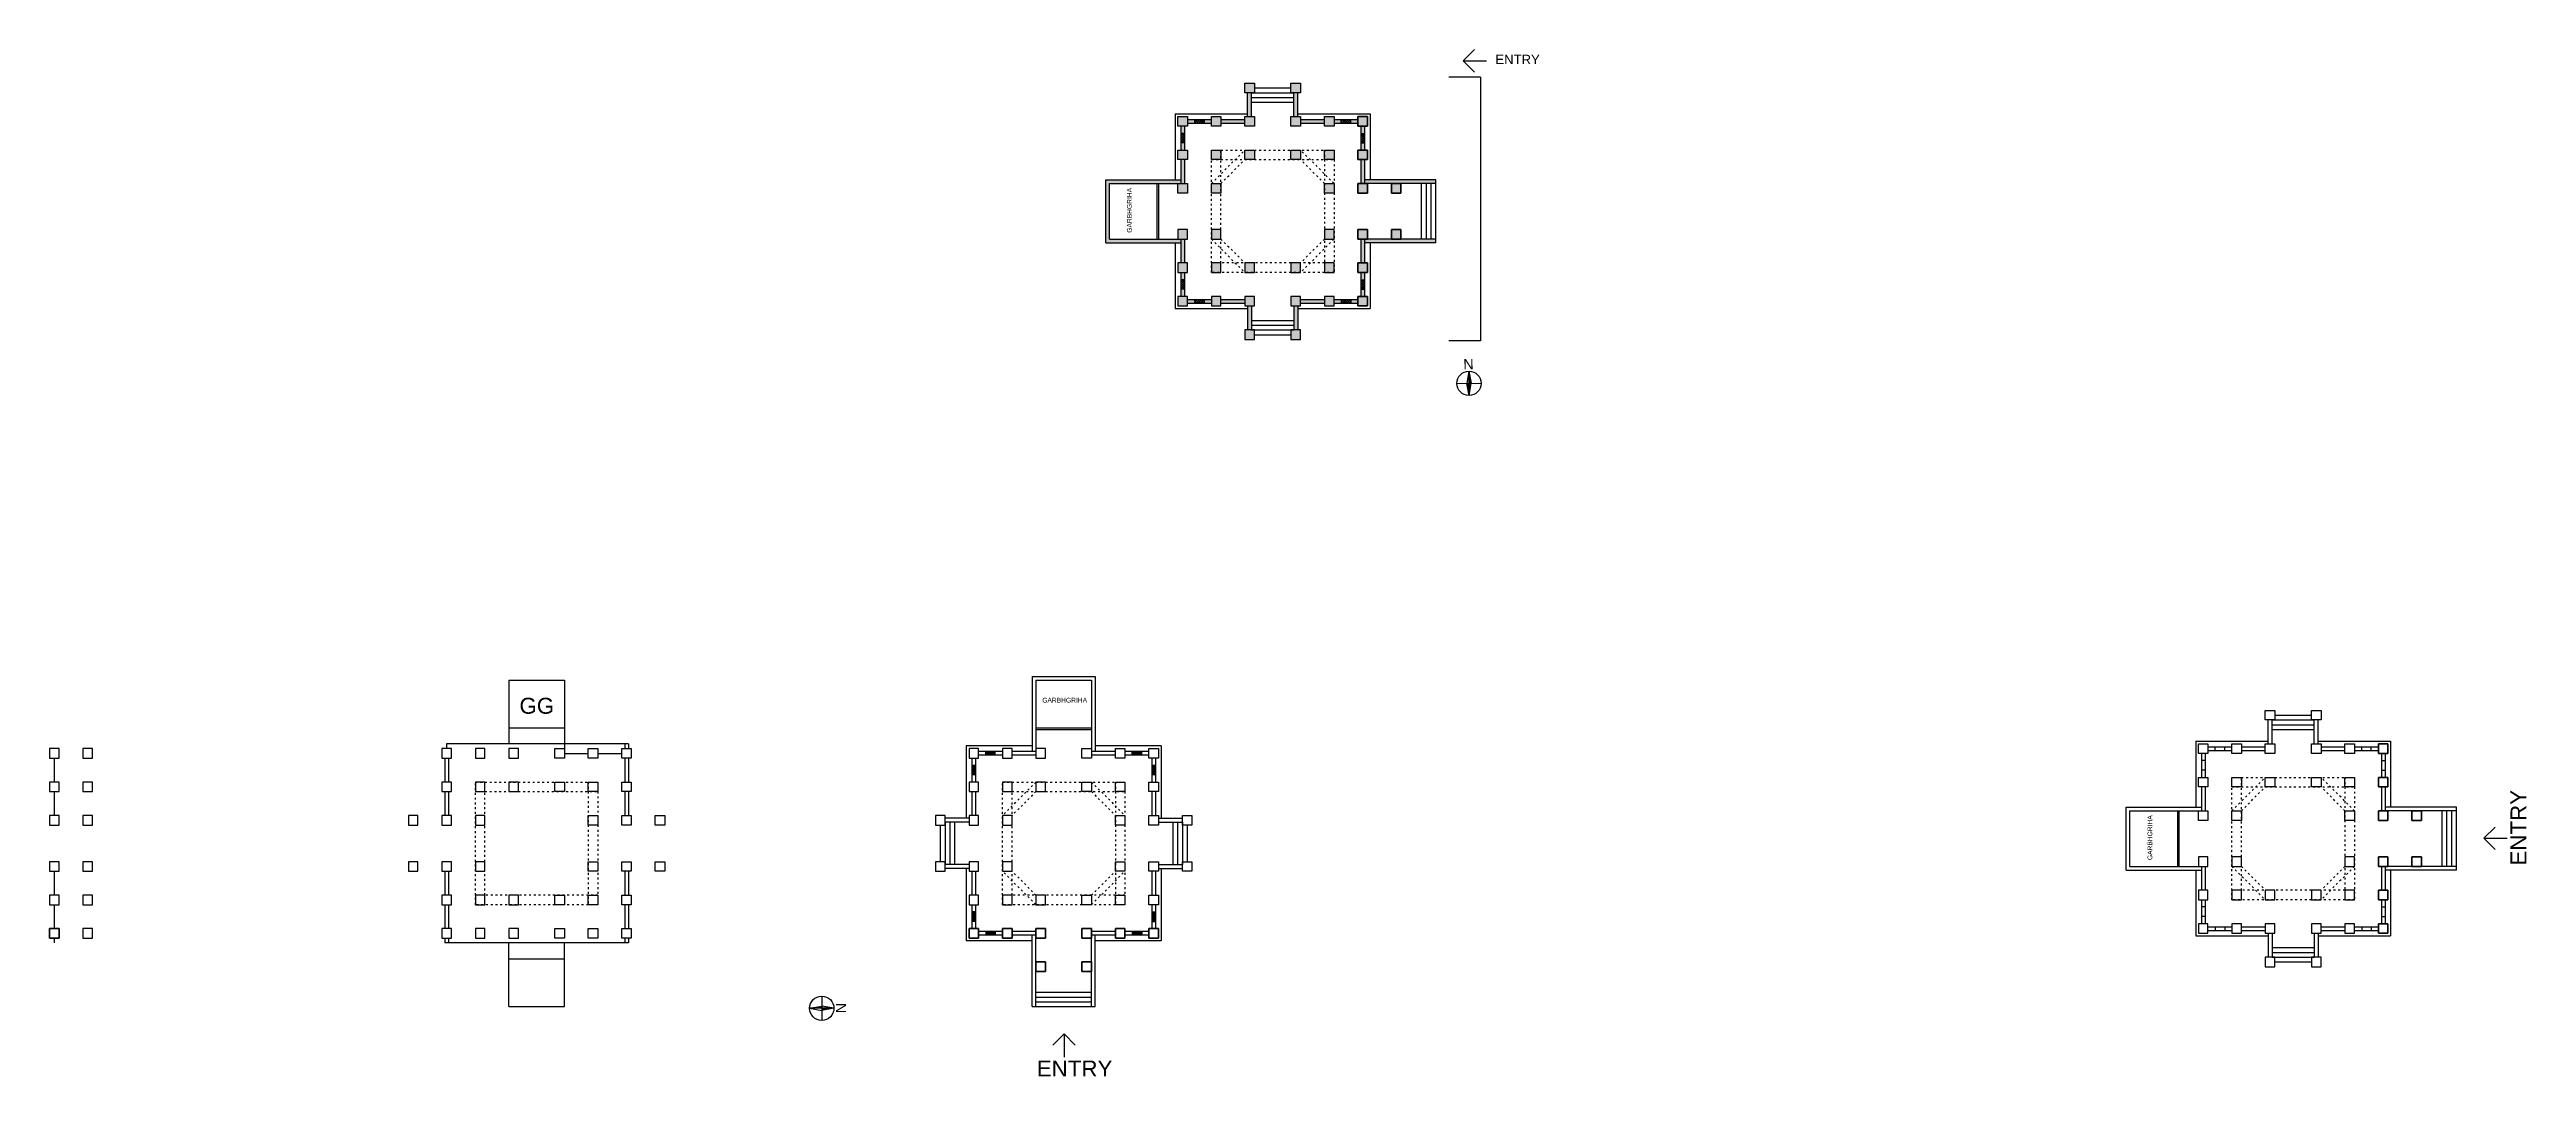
# Model space of a CAD drawing. Header units: millimetres. Extents: x 318 to 1307101, y -5787 to 348115.
# Drawn here: x 318 to 155785, y -5787 to 58711 of the extents above; entities that cross this region are included whole.
import ezdxf
from ezdxf.enums import TextEntityAlignment as Align

# ---------------------------------------------------------------- set-up
doc = ezdxf.new("R2010")
doc.units = ezdxf.units.MM
doc.header["$LTSCALE"] = 10
doc.header["$MEASUREMENT"] = 0
doc.linetypes.add('ACAD_ISO03W100', pattern=[30, 12, -18])
for name, color, linetype in [('bea', 7, 'Continuous'), ('inner gumbaj', 7, 'Continuous'), ('squar', 7, 'Continuous')]:
    doc.layers.add(name, color=color, linetype=linetype)
doc.styles.get("Standard").update_dxf_attribs({"font": 'arial.ttf'})

msp = doc.modelspace()

# ---------------------------------------------------------------- texts
at = {"ltscale": 10, "attachment_point": 1}
for width, gutter_width, insert, char_height in [(1349.95, 0.586, (91070, 58380), 588.2), (2301.97, 1, (62282, -4784), 1003)]:
    msp.add_mtext_dynamic_manual_height_columns('ENTRY', width=width, gutter_width=gutter_width, heights=[0], dxfattribs=dict(at, insert=insert, char_height=char_height))
at = {"char_height": 300, "attachment_point": 1, "rotation": 90}
for insert in [(67948, 47201), (132001, 7804)]:
    msp.add_mtext_dynamic_manual_height_columns('GARBHGRIHA', width=2511.84, gutter_width=1, heights=[0], dxfattribs=dict(at, insert=insert))
at = {"attachment_point": 1}
for s, insert, char_height in [('GG', (29812, 17997), 1003), ('GARBHGRIHA', (62626, 17997), 300)]:
    msp.add_mtext_dynamic_manual_height_columns(s, width=2511.84, gutter_width=1, heights=[0], dxfattribs=dict(at, insert=insert, char_height=char_height))
at = {"ltscale": 10, "insert": (154782, 7461), "char_height": 1003, "attachment_point": 1, "rotation": 90}
msp.add_mtext_dynamic_manual_height_columns('ENTRY', width=2301.97, gutter_width=1, heights=[0], dxfattribs=at)

# ---------------------------------------------------------------- blocks, each defined once
blk = doc.blocks.new('A$C11DA3242')
at = {"lineweight": -3}
h = blk.add_hatch(color=256, dxfattribs=at)
h.paths.add_polyline_path([(7641, 15283), (7641, 7641), (8981, 7641)])
h.paths.add_polyline_path([(7641, 0), (7641, 7641), (6301, 7641)])
for p, q in [((0, 7641), (15283, 7641)), ((7641, 15283), (6301, 7641)), ((7641, 0), (6301, 7641)), ((7641, 15283), (7641, 0)), ((7641, 15283), (8981, 7641)), ((7641, 0), (8981, 7641))]:
    blk.add_line(p, q, dxfattribs=at)
blk.add_circle((7641, 7641), 7641, dxfattribs=at)
blk.add_text('N', height=6397, dxfattribs=at).set_placement((4329, 16514), (10783, 16514), align=Align.ALIGNED)

# ---------------------------------------------------------------- hatches: boundary and pattern name
at = {"ltscale": 10}
h = msp.add_hatch(dxfattribs=at)
h.set_pattern_fill('AR-SAND', color=256, scale=20, angle=90)
h.set_pattern_definition([(127.5, (132048.94, -15424.23), (-38.536475, -1.259867), [0, -30.4, 0, -34, 0, -32.5]), (97.5, (132048.94, -15424.23), (-56.44292, 35.395534), [0, -16.4, 0, -27.4, 0, -10.5]), (57.5, (132048.94, -15448.83), (-0.113181, 62.282837), [0, -10, 0, -36, 0, -47]), (47.5, (132048.94, -15448.83), (-17.55351, 60.122532), [0, -5, 0, -23.6, 0, -27])])
h.paths.add_polyline_path([(71325, 51796), (71325, 50296), (71555, 50296), (71555, 51796)])
h.paths.add_polyline_path([(71325, 52846), (71325, 52396), (71555, 52396), (71555, 52846)])
h.paths.add_polyline_path([(71325, 53896), (71325, 53446), (71555, 53446), (71555, 53896)])
h.paths.add_polyline_path([(71740, 54311), (71740, 54081), (72190, 54081), (72190, 54311)])
h.paths.add_polyline_path([(72790, 54311), (72790, 54081), (73240, 54081), (73240, 54311)])
h.paths.add_polyline_path([(73840, 54311), (73840, 54081), (75340, 54081), (75340, 54311)])
h.paths.add_polyline_path([(75513, 55999), (75513, 54496), (75768, 54496), (75768, 55999)])
h.paths.add_polyline_path([(78413, 55999), (78413, 54496), (78668, 54496), (78668, 55999)])
h.paths.add_polyline_path([(78840, 54311), (78840, 54081), (80340, 54081), (80340, 54311)])
h.paths.add_polyline_path([(80940, 54311), (80940, 54081), (81390, 54081), (81390, 54311)])
h.paths.add_polyline_path([(81990, 54311), (81990, 54081), (82440, 54081), (82440, 54311)])
h.paths.add_polyline_path([(82625, 53896), (82625, 53446), (82855, 53446), (82855, 53896)])
h.paths.add_polyline_path([(82625, 52846), (82625, 52396), (82855, 52396), (82855, 52846)])
h.paths.add_polyline_path([(82625, 51796), (82625, 50296), (82855, 50296), (82855, 51796)])
h.paths.add_polyline_path([(82855, 50531), (82855, 50301), (87340, 50301), (87340, 50531)])
h.paths.add_polyline_path([(82855, 46801), (82855, 46571), (87340, 46571), (87340, 46801)])
h.paths.add_polyline_path([(82625, 46806), (82625, 45306), (82855, 45306), (82855, 46806)])
h.paths.add_polyline_path([(82625, 44706), (82625, 44256), (82855, 44256), (82855, 44706)])
h.paths.add_polyline_path([(82625, 43656), (82625, 43206), (82855, 43206), (82855, 43656)])
h.paths.add_polyline_path([(81990, 43017), (81990, 42787), (82440, 42787), (82440, 43017)])
h.paths.add_polyline_path([(80940, 43017), (80940, 42787), (81390, 42787), (81390, 43017)])
h.paths.add_polyline_path([(78840, 43017), (78840, 42787), (80340, 42787), (80340, 43017)])
h.paths.add_polyline_path([(78413, 42606), (78413, 41102), (78668, 41102), (78668, 42606)])
h.paths.add_polyline_path([(75513, 42606), (75513, 41102), (75768, 41102), (75768, 42606)])
h.paths.add_polyline_path([(73840, 43017), (73840, 42787), (75340, 42787), (75340, 43017)])
h.paths.add_polyline_path([(71740, 43017), (71740, 42787), (72190, 42787), (72190, 43017)])
h.paths.add_polyline_path([(72790, 43017), (72790, 42787), (73240, 42787), (73240, 43017)])
h.paths.add_polyline_path([(71325, 43656), (71325, 43206), (71555, 43206), (71555, 43656)])
h.paths.add_polyline_path([(71325, 44706), (71325, 44256), (71555, 44256), (71555, 44706)])
h.paths.add_polyline_path([(71325, 46806), (71325, 45306), (71555, 45306), (71555, 46806)])
h.paths.add_polyline_path([(66840, 46801), (66840, 50301), (71325, 50301), (71325, 50531), (66610, 50531), (66610, 46571), (71325, 46571), (71325, 46801)])
h = msp.add_hatch(color=256, dxfattribs=at)
h.dxf.hatch_style = 1
h.paths.add_polyline_path([(75940, 56599), (75340, 56599), (75340, 55999), (75940, 55999)])
h.paths.add_polyline_path([(78840, 56599), (78240, 56599), (78240, 55999), (78840, 55999)])
h.paths.add_polyline_path([(78840, 54496), (78240, 54496), (78240, 53896), (78840, 53896)])
h.paths.add_polyline_path([(75940, 54496), (75340, 54496), (75340, 53896), (75940, 53896)])
h.paths.add_polyline_path([(73840, 54496), (73240, 54496), (73240, 53896), (73840, 53896)])
h.paths.add_polyline_path([(71740, 54496), (71140, 54496), (71140, 53896), (71740, 53896)])
h.paths.add_polyline_path([(71740, 52396), (71140, 52396), (71140, 51796), (71740, 51796)])
h.paths.add_polyline_path([(71740, 50296), (71140, 50296), (71140, 49696), (71740, 49696)])
h.paths.add_polyline_path([(71740, 47406), (71140, 47406), (71140, 46806), (71740, 46806)])
h.paths.add_polyline_path([(71740, 45306), (71140, 45306), (71140, 44706), (71740, 44706)])
h.paths.add_polyline_path([(71740, 43206), (71140, 43206), (71140, 42606), (71740, 42606)])
h.paths.add_polyline_path([(73840, 43206), (73240, 43206), (73240, 42606), (73840, 42606)])
h.paths.add_polyline_path([(75940, 43206), (75340, 43206), (75340, 42606), (75940, 42606)])
h.paths.add_polyline_path([(75940, 41102), (75340, 41102), (75340, 40502), (75940, 40502)])
h.paths.add_polyline_path([(78840, 41102), (78240, 41102), (78240, 40502), (78840, 40502)])
h.paths.add_polyline_path([(78840, 43206), (78240, 43206), (78240, 42606), (78840, 42606)])
h.paths.add_polyline_path([(80940, 43206), (80340, 43206), (80340, 42606), (80940, 42606)])
h.paths.add_polyline_path([(83040, 43206), (82440, 43206), (82440, 42606), (83040, 42606)])
h.paths.add_polyline_path([(83040, 45306), (82440, 45306), (82440, 44706), (83040, 44706)])
h.paths.add_polyline_path([(83040, 47406), (82440, 47406), (82440, 46806), (83040, 46806)])
h.paths.add_polyline_path([(85140, 47406), (84540, 47406), (84540, 46806), (85140, 46806)])
h.paths.add_polyline_path([(85140, 50296), (84540, 50296), (84540, 49696), (85140, 49696)])
h.paths.add_polyline_path([(83040, 50296), (82440, 50296), (82440, 49696), (83040, 49696)])
h.paths.add_polyline_path([(83040, 52396), (82440, 52396), (82440, 51796), (83040, 51796)])
h.paths.add_polyline_path([(83040, 54496), (82440, 54496), (82440, 53896), (83040, 53896)])
h.paths.add_polyline_path([(80940, 54496), (80340, 54496), (80340, 53896), (80940, 53896)])
h.paths.add_polyline_path([(80940, 52396), (80340, 52396), (80340, 51796), (80940, 51796)])
h.paths.add_polyline_path([(78840, 52396), (78240, 52396), (78240, 51796), (78840, 51796)])
h.paths.add_polyline_path([(75940, 52396), (75340, 52396), (75340, 51796), (75940, 51796)])
h.paths.add_polyline_path([(73840, 52396), (73240, 52396), (73240, 51796), (73840, 51796)])
h.paths.add_polyline_path([(73840, 50296), (73240, 50296), (73240, 49696), (73840, 49696)])
h.paths.add_polyline_path([(73840, 47406), (73240, 47406), (73240, 46806), (73840, 46806)])
h.paths.add_polyline_path([(73840, 45306), (73240, 45306), (73240, 44706), (73840, 44706)])
h.paths.add_polyline_path([(75940, 45306), (75340, 45306), (75340, 44706), (75940, 44706)])
h.paths.add_polyline_path([(78840, 45306), (78240, 45306), (78240, 44706), (78840, 44706)])
h.paths.add_polyline_path([(80940, 47406), (80340, 47406), (80340, 46806), (80940, 46806)])
h.paths.add_polyline_path([(80940, 45306), (80340, 45306), (80340, 44706), (80940, 44706)])
h.paths.add_polyline_path([(80940, 50296), (80340, 50296), (80340, 49696), (80940, 49696)])
h = msp.add_hatch(dxfattribs=at)
h.set_pattern_fill('ANSI37', color=256, scale=800, angle=90)
h.set_pattern_definition([(135, (132048.94, -34904.71), (-70.71068, -70.71068), []), (225, (132048.94, -34904.71), (70.71068, -70.71068), [])])
h.paths.add_polyline_path([(71325, 43656), (71555, 43656), (71555, 44256), (71325, 44256)])
h.paths.add_polyline_path([(72790, 42787), (72790, 43017), (72190, 43017), (72190, 42787)])
h.paths.add_polyline_path([(81390, 43017), (81390, 42787), (81990, 42787), (81990, 43017)])
h.paths.add_polyline_path([(82855, 44256), (82625, 44256), (82625, 43656), (82855, 43656)])
h.paths.add_polyline_path([(82855, 53446), (82625, 53446), (82625, 52846), (82855, 52846)])
h.paths.add_polyline_path([(81390, 54311), (81390, 54081), (81990, 54081), (81990, 54311)])
h = msp.add_hatch(dxfattribs=at)
h.set_pattern_fill('ANSI37', color=256, scale=800, angle=90)
h.set_pattern_definition([(135, (132048.94, -30423.39), (-70.71068, -70.71068), []), (225, (132048.94, -30423.39), (70.71068, -70.71068), [])])
h.paths.add_polyline_path([(71555, 53446), (71325, 53446), (71325, 52846), (71555, 52846)])
h.paths.add_polyline_path([(72190, 54311), (72190, 54081), (72790, 54081), (72790, 54311)])
h = msp.add_hatch(dxfattribs=at)
h.set_pattern_fill('ANSI37', color=256, scale=500)
h.paths.add_polyline_path([(59080, 14619), (59080, 14389), (59680, 14389), (59680, 14619)])
h.paths.add_polyline_path([(58212, 13154), (58442, 13154), (58442, 13754), (58212, 13754)])
h.paths.add_polyline_path([(58442, 4554), (58212, 4554), (58212, 3954), (58442, 3954)])
h.paths.add_polyline_path([(59680, 3089), (59680, 3319), (59080, 3319), (59080, 3089)])
h.paths.add_polyline_path([(68870, 3089), (68870, 3319), (68270, 3319), (68270, 3089)])
h.paths.add_polyline_path([(69735, 4554), (69505, 4554), (69505, 3954), (69735, 3954)])
h = msp.add_hatch(dxfattribs=at)
h.set_pattern_fill('ANSI37', color=256, scale=500)
h.paths.add_polyline_path([(68870, 14619), (68270, 14619), (68270, 14389), (68870, 14389)])
h.paths.add_polyline_path([(69735, 13754), (69505, 13754), (69505, 13154), (69735, 13154)])

# ---------------------------------------------------------------- linework, layer by layer
for p, q in [((89053, 58004), (89760, 58711)), ((89053, 58004), (90519, 58004)), ((89053, 58004), (89760, 57297)), ((75768, 55999), (78413, 55999)), ((75940, 56299), (78240, 56299)), ((90137, 56979), (88137, 56979)), ((90137, 56979), (90137, 40412)), ((75768, 55699), (78413, 55699)), ((75768, 55399), (78413, 55399)), ((75768, 41702), (78413, 41702)), ((75768, 41402), (78413, 41402)), ((75768, 41102), (78413, 41102)), ((75940, 40802), (78240, 40802)), ((90137, 40412), (88137, 40412)), ((139821, 16602), (142467, 16602)), ((139821, 16302), (142467, 16302)), ((139821, 16002), (142467, 16002)), ((139994, 16902), (142294, 16902)), ((56227, 10004), (56227, 7704)), ((56527, 10177), (56527, 7531)), ((56827, 10177), (56827, 7531)), ((57127, 10177), (57127, 7531)), ((70823, 10177), (70823, 7531)), ((71123, 10177), (71123, 7531)), ((71423, 10177), (71423, 7531)), ((71723, 10004), (71723, 7704)), ((153107, 9174), (153814, 9881)), ((153107, 9174), (154572, 9174)), ((153107, 9174), (153814, 8467)), ((139821, 2306), (142467, 2306)), ((139821, 2006), (142467, 2006)), ((139821, 1706), (142467, 1706)), ((139994, 1406), (142294, 1406)), ((63995, -3109), (63288, -3816)), ((63995, -3109), (63995, -4574)), ((63995, -3109), (64703, -3816))]:
    msp.add_line(p, q, dxfattribs=at)
for p, q in [((70975, 54661), (73240, 54661)), ((70975, 54661), (75513, 54661)), ((70975, 54661), (70975, 52396)), ((70975, 54661), (70975, 50531)), ((73840, 54661), (75340, 54661)), ((78668, 54661), (83205, 54661)), ((83205, 54661), (83205, 50531)), ((71325, 53896), (71325, 52396)), ((71555, 53446), (71325, 53446)), ((71555, 53896), (71555, 52396)), ((71740, 54311), (73240, 54311)), ((71740, 54081), (73240, 54081)), ((72190, 54311), (72190, 54081)), ((72790, 54311), (72790, 54081)), ((73840, 54311), (75340, 54311)), ((73840, 54081), (75340, 54081)), ((78840, 54311), (80340, 54311)), ((78840, 54081), (80340, 54081)), ((80940, 54311), (82440, 54311)), ((80940, 54081), (82440, 54081)), ((81390, 54081), (81390, 54311)), ((81990, 54081), (81990, 54311)), ((82625, 53896), (82625, 52396)), ((82625, 53446), (82855, 53446)), ((82855, 53896), (82855, 52396)), ((71555, 52846), (71325, 52846)), ((71325, 51796), (71325, 50296)), ((71555, 51796), (71555, 50296)), ((82625, 52846), (82855, 52846)), ((82625, 51796), (82625, 50296)), ((82855, 51796), (82855, 50296)), ((66610, 46571), (66610, 50531)), ((66610, 50531), (71325, 50531)), ((66840, 46801), (66840, 50301)), ((66840, 50301), (71325, 50301)), ((69840, 46801), (69840, 50301)), ((69940, 46801), (69940, 50301)), ((87340, 50531), (82855, 50531)), ((87340, 50301), (82855, 50301)), ((86440, 46801), (86440, 50301)), ((86740, 46801), (86740, 50301)), ((87040, 46801), (87040, 50301)), ((87340, 46571), (87340, 50531)), ((66840, 46801), (71325, 46801)), ((71325, 46806), (71325, 45306)), ((71555, 46806), (71555, 45306)), ((82625, 46806), (82625, 45306)), ((82855, 46806), (82855, 45306)), ((87340, 46801), (82855, 46801)), ((66610, 46571), (71325, 46571)), ((70975, 46571), (70975, 45306)), ((70975, 46571), (70975, 42437)), ((87340, 46571), (82855, 46571)), ((83205, 46571), (83205, 42437)), ((71325, 44706), (71325, 43206)), ((71555, 44256), (71325, 44256)), ((71555, 43656), (71325, 43656)), ((71555, 44706), (71555, 43206)), ((82625, 44706), (82625, 43206)), ((82625, 44256), (82855, 44256)), ((82625, 43656), (82855, 43656)), ((82855, 44706), (82855, 43206)), ((83205, 44706), (83205, 42437)), ((70975, 42437), (75513, 42437)), ((71740, 43017), (73240, 43017)), ((71740, 42787), (73240, 42787)), ((72190, 43017), (72190, 42787)), ((72790, 43017), (72790, 42787)), ((73840, 43017), (75340, 43017)), ((73840, 42787), (75340, 42787)), ((73840, 42437), (75340, 42437)), ((78668, 42437), (83205, 42437)), ((78840, 43017), (80340, 43017)), ((78840, 42787), (80340, 42787)), ((78840, 42437), (80340, 42437)), ((80940, 43017), (82440, 43017)), ((80940, 42787), (82440, 42787)), ((80940, 42437), (83205, 42437)), ((81390, 43017), (81390, 42787)), ((81990, 43017), (81990, 42787)), ((29138, 19104), (32638, 19104)), ((29138, 19104), (29138, 15104)), ((32638, 19104), (32638, 15104)), ((61995, 19334), (61995, 14619)), ((61995, 19334), (65955, 19334)), ((62225, 19104), (65725, 19104)), ((62225, 19104), (62225, 14619)), ((65725, 19104), (65725, 14619)), ((65955, 19334), (65955, 14619)), ((29138, 16104), (32638, 16104)), ((62225, 16104), (65725, 16104)), ((62225, 16004), (65725, 16004)), ((618, 14204), (618, 12704)), ((25125, 14204), (25125, 12704)), ((36648, 15104), (25244, 15104)), ((25244, 15104), (25244, 14804)), ((25355, 14204), (25355, 12704)), ((32638, 15104), (32633, 14804)), ((32633, 14504), (34133, 14504)), ((34733, 14504), (36233, 14504)), ((36418, 15104), (36418, 14804)), ((36418, 14204), (36418, 12704)), ((36648, 15104), (36648, 14804)), ((36648, 14204), (36648, 12704)), ((57862, 14969), (57862, 10431)), ((61995, 14969), (57862, 14969)), ((58212, 14204), (58212, 12704)), ((58442, 14204), (58442, 12704)), ((60130, 14619), (58630, 14619)), ((60130, 14389), (58630, 14389)), ((59080, 14389), (59080, 14619)), ((59680, 14389), (59680, 14619)), ((61995, 14969), (60730, 14969)), ((62230, 14619), (60730, 14619)), ((62230, 14389), (60730, 14389)), ((67220, 14619), (65720, 14619)), ((67220, 14389), (65720, 14389)), ((70085, 14969), (65955, 14969)), ((70085, 14969), (67820, 14969)), ((69320, 14619), (67820, 14619)), ((69320, 14389), (67820, 14389)), ((68270, 14389), (68270, 14619)), ((68870, 14389), (68870, 14619)), ((69505, 14204), (69505, 12704)), ((69735, 14204), (69735, 12704)), ((70085, 14969), (70085, 12704)), ((70085, 14969), (70085, 10431)), ((135029, 15264), (137294, 15264)), ((135029, 15264), (139567, 15264)), ((135029, 15264), (135029, 12999)), ((135029, 15264), (135029, 11134)), ((135379, 14499), (135379, 12999)), ((135609, 14049), (135379, 14049)), ((135609, 14499), (135609, 12999)), ((135794, 14914), (137294, 14914)), ((135794, 14684), (137294, 14684)), ((136244, 14684), (136244, 14914)), ((136844, 14684), (136844, 14914)), ((137894, 15264), (139394, 15264)), ((137894, 14914), (139394, 14914)), ((137894, 14684), (139394, 14684)), ((142721, 15264), (147259, 15264)), ((142894, 14914), (144394, 14914)), ((142894, 14684), (144394, 14684)), ((144994, 14914), (146494, 14914)), ((144994, 14684), (146494, 14684)), ((145444, 14684), (145444, 14914)), ((146044, 14684), (146044, 14914)), ((146679, 14499), (146679, 12999)), ((146679, 14049), (146909, 14049)), ((146909, 14499), (146909, 12999)), ((147259, 15264), (147259, 11134)), ((58442, 13754), (58212, 13754)), ((58442, 13154), (58212, 13154)), ((69735, 13754), (69505, 13754)), ((69735, 13154), (69505, 13154)), ((135609, 13449), (135379, 13449)), ((146679, 13449), (146909, 13449)), ((618, 12104), (618, 10604)), ((25125, 12104), (25125, 10604)), ((25355, 12104), (25355, 10604)), ((36418, 12104), (36418, 10604)), ((36648, 12104), (36648, 10604)), ((57862, 12104), (57862, 10604)), ((58212, 12104), (58212, 10604)), ((58442, 12104), (58442, 10604)), ((69505, 12104), (69505, 10604)), ((69735, 12104), (69735, 10604)), ((70085, 12104), (70085, 10604)), ((130664, 7174), (130664, 11134)), ((130664, 11134), (135379, 11134)), ((130894, 7404), (130894, 10904)), ((130894, 10904), (135379, 10904)), ((133894, 7404), (133894, 10904)), ((133994, 7404), (133994, 10904)), ((135379, 12399), (135379, 10899)), ((135609, 12399), (135609, 10899)), ((146679, 12399), (146679, 10899)), ((146909, 12399), (146909, 10899)), ((151394, 11134), (146909, 11134)), ((151394, 10904), (146909, 10904)), ((150494, 7404), (150494, 10904)), ((150794, 7404), (150794, 10904)), ((151094, 7404), (151094, 10904)), ((151394, 7174), (151394, 11134)), ((618, 7104), (618, 5604)), ((25125, 7104), (25125, 5604)), ((25355, 7104), (25355, 5604)), ((36418, 7104), (36418, 5604)), ((36648, 7104), (36648, 5604)), ((57862, 7277), (57862, 2739)), ((57862, 7104), (57862, 5604)), ((58212, 7104), (58212, 5604)), ((58442, 7104), (58442, 5604)), ((69505, 7104), (69505, 5604)), ((69735, 7104), (69735, 5604)), ((70085, 7277), (70085, 2739)), ((130664, 7174), (135379, 7174)), ((130894, 7404), (135379, 7404)), ((135029, 7174), (135029, 5909)), ((135029, 7174), (135029, 3041)), ((135379, 7409), (135379, 5909)), ((135609, 7409), (135609, 5909)), ((146679, 7409), (146679, 5909)), ((146909, 7409), (146909, 5909)), ((151394, 7404), (146909, 7404)), ((151394, 7174), (146909, 7174)), ((147259, 7174), (147259, 3041)), ((618, 5004), (618, 3504)), ((25125, 5004), (25125, 3504)), ((25355, 5004), (25355, 3504)), ((36418, 5004), (36418, 3504)), ((36648, 5004), (36648, 3504)), ((57862, 5004), (57862, 2739)), ((58212, 5004), (58212, 3504)), ((58442, 5004), (58442, 3504)), ((69505, 5004), (69505, 3504)), ((69735, 5004), (69735, 3504)), ((135379, 5309), (135379, 3809)), ((135609, 4859), (135379, 4859)), ((135609, 5309), (135609, 3809)), ((146679, 5309), (146679, 3809)), ((146679, 4859), (146909, 4859)), ((146909, 5309), (146909, 3809)), ((147259, 5309), (147259, 3041)), ((58442, 4554), (58212, 4554)), ((58442, 3954), (58212, 3954)), ((60130, 3319), (58630, 3319)), ((59080, 3319), (59080, 3089)), ((59680, 3319), (59680, 3089)), ((62230, 3319), (60730, 3319)), ((67220, 3319), (65720, 3319)), ((69320, 3319), (67820, 3319)), ((68270, 3319), (68270, 3089)), ((68870, 3319), (68870, 3089)), ((69505, 4554), (69735, 4554)), ((69505, 3954), (69735, 3954)), ((135609, 4259), (135379, 4259)), ((135794, 3621), (137294, 3621)), ((135794, 3391), (137294, 3391)), ((136244, 3624), (136244, 3394)), ((136844, 3624), (136844, 3394)), ((137894, 3621), (139394, 3621)), ((137894, 3391), (139394, 3391)), ((142894, 3621), (144394, 3621)), ((142894, 3391), (144394, 3391)), ((144994, 3621), (146494, 3621)), ((144994, 3391), (146494, 3391)), ((145444, 3624), (145444, 3394)), ((146044, 3624), (146044, 3394)), ((146679, 4259), (146909, 4259)), ((618, 2904), (618, 2603)), ((25125, 2904), (25125, 2603)), ((36648, 2603), (25125, 2603)), ((25355, 2904), (25355, 2603)), ((29138, -1396), (29138, 2604)), ((29138, 1604), (32638, 1604)), ((32638, -1396), (32638, 2604)), ((36418, 2904), (36418, 2603)), ((36648, 2904), (36648, 2603)), ((60130, 2739), (57862, 2739)), ((61995, 2739), (57862, 2739)), ((60130, 3089), (58630, 3089)), ((62230, 3089), (60730, 3089)), ((61995, -1396), (61995, 3089)), ((62225, -1396), (62225, 3089)), ((67220, 3089), (65720, 3089)), ((65725, -1396), (65725, 3089)), ((65955, -1396), (65955, 3089)), ((70085, 2739), (65955, 2739)), ((69320, 3089), (67820, 3089)), ((135029, 3041), (139567, 3041)), ((137894, 3041), (139394, 3041)), ((142721, 3041), (147259, 3041)), ((142894, 3041), (144394, 3041)), ((144994, 3041), (147259, 3041)), ((29138, -1396), (32638, -1396)), ((61995, -1396), (65955, -1396)), ((62225, -496), (65725, -496)), ((62225, -796), (65725, -796)), ((62225, -1096), (65725, -1096))]:
    msp.add_line(p, q)
for points in [[(75340, 55999), (75340, 56599), (75940, 56599), (75940, 55999)], [(78240, 55999), (78240, 56599), (78840, 56599), (78840, 55999)], [(71140, 53896), (71140, 54496), (71740, 54496), (71740, 53896)], [(73240, 53896), (73240, 54496), (73840, 54496), (73840, 53896)], [(75340, 53896), (75340, 54496), (75940, 54496), (75940, 53896)], [(78240, 53896), (78240, 54496), (78840, 54496), (78840, 53896)], [(80340, 53896), (80340, 54496), (80940, 54496), (80940, 53896)], [(82440, 53896), (82440, 54496), (83040, 54496), (83040, 53896)], [(83040, 53896), (83040, 54496), (82440, 54496), (82440, 53896)], [(71140, 51796), (71140, 52396), (71740, 52396), (71740, 51796)], [(82440, 51796), (82440, 52396), (83040, 52396), (83040, 51796)], [(83040, 51796), (83040, 52396), (82440, 52396), (82440, 51796)], [(71140, 49696), (71140, 50296), (71740, 50296), (71740, 49696)], [(82440, 49696), (82440, 50296), (83040, 50296), (83040, 49696)], [(83040, 49696), (83040, 50296), (82440, 50296), (82440, 49696)], [(84540, 49696), (84540, 50296), (85140, 50296), (85140, 49696)], [(85140, 49696), (85140, 50296), (84540, 50296), (84540, 49696)], [(71140, 47406), (71140, 46806), (71740, 46806), (71740, 47406)], [(82440, 47406), (82440, 46806), (83040, 46806), (83040, 47406)], [(83040, 47406), (83040, 46806), (82440, 46806), (82440, 47406)], [(84540, 47406), (84540, 46806), (85140, 46806), (85140, 47406)], [(85140, 47406), (85140, 46806), (84540, 46806), (84540, 47406)], [(71140, 45306), (71140, 44706), (71740, 44706), (71740, 45306)], [(82440, 45306), (82440, 44706), (83040, 44706), (83040, 45306)], [(83040, 45306), (83040, 44706), (82440, 44706), (82440, 45306)], [(71140, 43206), (71140, 42606), (71740, 42606), (71740, 43206)], [(73240, 43206), (73240, 42606), (73840, 42606), (73840, 43206)], [(75340, 43206), (75340, 42606), (75940, 42606), (75940, 43206)], [(78240, 43206), (78240, 42606), (78840, 42606), (78840, 43206)], [(80340, 43206), (80340, 42606), (80940, 42606), (80940, 43206)], [(82440, 43206), (82440, 42606), (83040, 42606), (83040, 43206)], [(83040, 43206), (83040, 42606), (82440, 42606), (82440, 43206)], [(75340, 41102), (75340, 40502), (75940, 40502), (75940, 41102)], [(78240, 41102), (78240, 40502), (78840, 40502), (78840, 41102)], [(139394, 16602), (139394, 17202), (139994, 17202), (139994, 16602)], [(142294, 16602), (142294, 17202), (142894, 17202), (142894, 16602)], [(918, 14804), (318, 14804), (318, 14204), (918, 14204)], [(3018, 14804), (2418, 14804), (2418, 14204), (3018, 14204)], [(25544, 14804), (24944, 14804), (24944, 14204), (25544, 14204)], [(27644, 14804), (27044, 14804), (27044, 14204), (27644, 14204)], [(29744, 14804), (29144, 14804), (29144, 14204), (29744, 14204)], [(32033, 14804), (32633, 14804), (32633, 14204), (32033, 14204)], [(34133, 14804), (34733, 14804), (34733, 14204), (34133, 14204)], [(36233, 14804), (36833, 14804), (36833, 14204), (36233, 14204)], [(58630, 14804), (58030, 14804), (58030, 14204), (58630, 14204)], [(60730, 14804), (60130, 14804), (60130, 14204), (60730, 14204)], [(62830, 14804), (62230, 14804), (62230, 14204), (62830, 14204)], [(65120, 14804), (65720, 14804), (65720, 14204), (65120, 14204)], [(67220, 14804), (67820, 14804), (67820, 14204), (67220, 14204)], [(69320, 14804), (69920, 14804), (69920, 14204), (69320, 14204)], [(135194, 14499), (135194, 15099), (135794, 15099), (135794, 14499)], [(137294, 14499), (137294, 15099), (137894, 15099), (137894, 14499)], [(139394, 14499), (139394, 15099), (139994, 15099), (139994, 14499)], [(142294, 14499), (142294, 15099), (142894, 15099), (142894, 14499)], [(144394, 14499), (144394, 15099), (144994, 15099), (144994, 14499)], [(146494, 14499), (146494, 15099), (147094, 15099), (147094, 14499)], [(147094, 14499), (147094, 15099), (146494, 15099), (146494, 14499)], [(918, 12704), (318, 12704), (318, 12104), (918, 12104)], [(3018, 12704), (2418, 12704), (2418, 12104), (3018, 12104)], [(25544, 12704), (24944, 12704), (24944, 12104), (25544, 12104)], [(27644, 12704), (27044, 12704), (27044, 12104), (27644, 12104)], [(29744, 12704), (29144, 12704), (29144, 12104), (29744, 12104)], [(32033, 12704), (32633, 12704), (32633, 12104), (32033, 12104)], [(34133, 12704), (34733, 12704), (34733, 12104), (34133, 12104)], [(36233, 12704), (36833, 12704), (36833, 12104), (36233, 12104)], [(58630, 12704), (58030, 12704), (58030, 12104), (58630, 12104)], [(69320, 12704), (69920, 12704), (69920, 12104), (69320, 12104)], [(135194, 12399), (135194, 12999), (135794, 12999), (135794, 12399)], [(137294, 12399), (137294, 12999), (137894, 12999), (137894, 12399)], [(139394, 12399), (139394, 12999), (139994, 12999), (139994, 12399)], [(142294, 12399), (142294, 12999), (142894, 12999), (142894, 12399)], [(144394, 12399), (144394, 12999), (144994, 12999), (144994, 12399)], [(146494, 12399), (146494, 12999), (147094, 12999), (147094, 12399)], [(147094, 12399), (147094, 12999), (146494, 12999), (146494, 12399)], [(135194, 10299), (135194, 10899), (135794, 10899), (135794, 10299)], [(137294, 10299), (137294, 10899), (137894, 10899), (137894, 10299)], [(144394, 10299), (144394, 10899), (144994, 10899), (144994, 10299)], [(146494, 10299), (146494, 10899), (147094, 10899), (147094, 10299)], [(147094, 10299), (147094, 10899), (146494, 10899), (146494, 10299)], [(148594, 10299), (148594, 10899), (149194, 10899), (149194, 10299)], [(149194, 10299), (149194, 10899), (148594, 10899), (148594, 10299)], [(918, 10604), (318, 10604), (318, 10004), (918, 10004)], [(3018, 10604), (2418, 10604), (2418, 10004), (3018, 10004)], [(23440, 10604), (22840, 10604), (22840, 10004), (23440, 10004)], [(25544, 10604), (24944, 10604), (24944, 10004), (25544, 10004)], [(27644, 10604), (27044, 10604), (27044, 10004), (27644, 10004)], [(34133, 10604), (34733, 10604), (34733, 10004), (34133, 10004)], [(36233, 10604), (36833, 10604), (36833, 10004), (36233, 10004)], [(38333, 10604), (38933, 10604), (38933, 10004), (38333, 10004)], [(56527, 10604), (55927, 10604), (55927, 10004), (56527, 10004)], [(58630, 10604), (58030, 10604), (58030, 10004), (58630, 10004)], [(69320, 10604), (69920, 10604), (69920, 10004), (69320, 10004)], [(71423, 10604), (72023, 10604), (72023, 10004), (71423, 10004)], [(135194, 8009), (135194, 7409), (135794, 7409), (135794, 8009)], [(137294, 8009), (137294, 7409), (137894, 7409), (137894, 8009)], [(144394, 8009), (144394, 7409), (144994, 7409), (144994, 8009)], [(146494, 8009), (146494, 7409), (147094, 7409), (147094, 8009)], [(147094, 8009), (147094, 7409), (146494, 7409), (146494, 8009)], [(148594, 8009), (148594, 7409), (149194, 7409), (149194, 8009)], [(149194, 8009), (149194, 7409), (148594, 7409), (148594, 8009)], [(918, 7704), (318, 7704), (318, 7104), (918, 7104)], [(3018, 7704), (2418, 7704), (2418, 7104), (3018, 7104)], [(23440, 7704), (22840, 7704), (22840, 7104), (23440, 7104)], [(25544, 7704), (24944, 7704), (24944, 7104), (25544, 7104)], [(27644, 7704), (27044, 7704), (27044, 7104), (27644, 7104)], [(34133, 7704), (34733, 7704), (34733, 7104), (34133, 7104)], [(36233, 7704), (36833, 7704), (36833, 7104), (36233, 7104)], [(38333, 7704), (38933, 7704), (38933, 7104), (38333, 7104)], [(56527, 7704), (55927, 7704), (55927, 7104), (56527, 7104)], [(58630, 7704), (58030, 7704), (58030, 7104), (58630, 7104)], [(69320, 7704), (69920, 7704), (69920, 7104), (69320, 7104)], [(71423, 7704), (72023, 7704), (72023, 7104), (71423, 7104)], [(918, 5604), (318, 5604), (318, 5004), (918, 5004)], [(3018, 5604), (2418, 5604), (2418, 5004), (3018, 5004)], [(25544, 5604), (24944, 5604), (24944, 5004), (25544, 5004)], [(27644, 5604), (27044, 5604), (27044, 5004), (27644, 5004)], [(29744, 5604), (29144, 5604), (29144, 5004), (29744, 5004)], [(32033, 5604), (32633, 5604), (32633, 5004), (32033, 5004)], [(34133, 5604), (34733, 5604), (34733, 5004), (34133, 5004)], [(36233, 5604), (36833, 5604), (36833, 5004), (36233, 5004)], [(58630, 5604), (58030, 5604), (58030, 5004), (58630, 5004)], [(69320, 5604), (69920, 5604), (69920, 5004), (69320, 5004)], [(135194, 5909), (135194, 5309), (135794, 5309), (135794, 5909)], [(137294, 5909), (137294, 5309), (137894, 5309), (137894, 5909)], [(139394, 5909), (139394, 5309), (139994, 5309), (139994, 5909)], [(142294, 5909), (142294, 5309), (142894, 5309), (142894, 5909)], [(144394, 5909), (144394, 5309), (144994, 5309), (144994, 5909)], [(146494, 5909), (146494, 5309), (147094, 5309), (147094, 5909)], [(147094, 5909), (147094, 5309), (146494, 5309), (146494, 5909)], [(318, 3504), (918, 3504), (918, 2904), (318, 2904)], [(918, 3504), (318, 3504), (318, 2904), (918, 2904)], [(3018, 3504), (2418, 3504), (2418, 2904), (3018, 2904)], [(25544, 3504), (24944, 3504), (24944, 2904), (25544, 2904)], [(27644, 3504), (27044, 3504), (27044, 2904), (27644, 2904)], [(29744, 3504), (29144, 3504), (29144, 2904), (29744, 2904)], [(32033, 3504), (32633, 3504), (32633, 2904), (32033, 2904)], [(34133, 3504), (34733, 3504), (34733, 2904), (34133, 2904)], [(36233, 3504), (36833, 3504), (36833, 2904), (36233, 2904)], [(58630, 3504), (58030, 3504), (58030, 2904), (58630, 2904)], [(58630, 2904), (58030, 2904), (58030, 3504), (58630, 3504)], [(60730, 3504), (60130, 3504), (60130, 2904), (60730, 2904)], [(60730, 2904), (60130, 2904), (60130, 3504), (60730, 3504)], [(62830, 3504), (62230, 3504), (62230, 2904), (62830, 2904)], [(62830, 2904), (62230, 2904), (62230, 3504), (62830, 3504)], [(65120, 3504), (65720, 3504), (65720, 2904), (65120, 2904)], [(65120, 2904), (65720, 2904), (65720, 3504), (65120, 3504)], [(67220, 3504), (67820, 3504), (67820, 2904), (67220, 2904)], [(67220, 2904), (67820, 2904), (67820, 3504), (67220, 3504)], [(69320, 3504), (69920, 3504), (69920, 2904), (69320, 2904)], [(69320, 2904), (69920, 2904), (69920, 3504), (69320, 3504)], [(135194, 3809), (135194, 3209), (135794, 3209), (135794, 3809)], [(137294, 3809), (137294, 3209), (137894, 3209), (137894, 3809)], [(139394, 3809), (139394, 3209), (139994, 3209), (139994, 3809)], [(142294, 3809), (142294, 3209), (142894, 3209), (142894, 3809)], [(144394, 3809), (144394, 3209), (144994, 3209), (144994, 3809)], [(146494, 3809), (146494, 3209), (147094, 3209), (147094, 3809)], [(147094, 3809), (147094, 3209), (146494, 3209), (146494, 3809)], [(139394, 1706), (139394, 1106), (139994, 1106), (139994, 1706)], [(142294, 1706), (142294, 1106), (142894, 1106), (142894, 1706)], [(62830, 1404), (62230, 1404), (62230, 804), (62830, 804)], [(62830, 804), (62230, 804), (62230, 1404), (62830, 1404)], [(65120, 1404), (65720, 1404), (65720, 804), (65120, 804)], [(65120, 804), (65720, 804), (65720, 1404), (65120, 1404)]]:
    msp.add_lwpolyline(points, close=True)
at = {"layer": 'bea', "linetype": 'ACAD_ISO03W100'}
for p, q in [((27044, 12704), (34733, 12704)), ((27044, 5004), (27044, 12704)), ((27644, 5004), (27644, 12704)), ((34133, 12704), (34133, 5004)), ((34733, 12704), (34733, 5004)), ((137294, 10899), (139394, 12999)), ((137894, 5309), (137894, 12999)), ((144994, 10899), (142894, 12999)), ((144394, 12999), (144394, 5309)), ((27044, 12104), (34733, 12104)), ((137294, 12399), (144994, 12399)), ((137894, 10899), (139394, 12399)), ((144394, 10899), (142894, 12399)), ((137294, 7409), (139394, 5309)), ((137894, 7409), (139394, 5909)), ((144394, 7409), (142894, 5909)), ((144994, 7409), (142894, 5309)), ((34733, 5604), (27044, 5604)), ((34733, 5004), (27044, 5004)), ((144994, 5909), (137294, 5909))]:
    msp.add_line(p, q, dxfattribs=at)
msp.add_lwpolyline([(144994, 5309), (137294, 5309), (137294, 12999), (144994, 12999)], close=True, dxfattribs=at)
at = {"layer": 'inner gumbaj', "linetype": 'ACAD_ISO03W100'}
for p, q in [((73240, 50296), (75340, 52396)), ((73240, 51796), (80940, 51796)), ((73840, 44706), (73840, 52396)), ((73840, 50296), (75340, 51796)), ((80940, 50296), (78840, 52396)), ((80340, 50296), (78840, 51796)), ((80340, 52396), (80340, 44706)), ((73240, 46806), (75340, 44706)), ((73840, 46806), (75340, 45306)), ((80340, 46806), (78840, 45306)), ((80940, 46806), (78840, 44706)), ((80940, 45306), (73240, 45306)), ((62230, 12704), (60130, 10604)), ((60730, 5004), (60730, 12704)), ((65720, 12704), (67820, 10604)), ((67220, 12704), (67220, 5004)), ((60130, 12104), (67820, 12104)), ((62230, 12104), (60730, 10604)), ((65720, 12104), (67220, 10604)), ((62230, 5004), (60130, 7104)), ((62230, 5604), (60730, 7104)), ((65720, 5604), (67220, 7104)), ((65720, 5004), (67820, 7104)), ((67820, 5604), (60130, 5604))]:
    msp.add_line(p, q, dxfattribs=at)
at = {"layer": 'inner gumbaj'}
for points in [[(73240, 51796), (73240, 52396), (73840, 52396), (73840, 51796)], [(75340, 51796), (75340, 52396), (75940, 52396), (75940, 51796)], [(78240, 51796), (78240, 52396), (78840, 52396), (78840, 51796)], [(80340, 51796), (80340, 52396), (80940, 52396), (80940, 51796)], [(73240, 49696), (73240, 50296), (73840, 50296), (73840, 49696)], [(80340, 49696), (80340, 50296), (80940, 50296), (80940, 49696)], [(73240, 47406), (73240, 46806), (73840, 46806), (73840, 47406)], [(80340, 47406), (80340, 46806), (80940, 46806), (80940, 47406)], [(73240, 45306), (73240, 44706), (73840, 44706), (73840, 45306)], [(75340, 45306), (75340, 44706), (75940, 44706), (75940, 45306)], [(78240, 45306), (78240, 44706), (78840, 44706), (78840, 45306)], [(80340, 45306), (80340, 44706), (80940, 44706), (80940, 45306)], [(60730, 12704), (60130, 12704), (60130, 12104), (60730, 12104)], [(62830, 12704), (62230, 12704), (62230, 12104), (62830, 12104)], [(65120, 12704), (65720, 12704), (65720, 12104), (65120, 12104)], [(67220, 12704), (67820, 12704), (67820, 12104), (67220, 12104)], [(60730, 10604), (60130, 10604), (60130, 10004), (60730, 10004)], [(67220, 10604), (67820, 10604), (67820, 10004), (67220, 10004)], [(60730, 7704), (60130, 7704), (60130, 7104), (60730, 7104)], [(67220, 7704), (67820, 7704), (67820, 7104), (67220, 7104)], [(60730, 5604), (60130, 5604), (60130, 5004), (60730, 5004)], [(62830, 5604), (62230, 5604), (62230, 5004), (62830, 5004)], [(65120, 5604), (65720, 5604), (65720, 5004), (65120, 5004)], [(67220, 5604), (67820, 5604), (67820, 5004), (67220, 5004)]]:
    msp.add_lwpolyline(points, close=True, dxfattribs=at)
at = {"layer": 'inner gumbaj', "linetype": 'ACAD_ISO03W100'}
for points in [[(80940, 44706), (73240, 44706), (73240, 52396), (80940, 52396)], [(60130, 5004), (60130, 12704), (67820, 12704), (67820, 5004)]]:
    msp.add_lwpolyline(points, close=True, dxfattribs=at)
at = {"layer": 'squar', "ltscale": 10}
for p, q in [((75513, 54496), (75513, 55999)), ((75768, 54496), (75768, 55999)), ((78413, 54496), (78413, 55999)), ((78668, 54496), (78668, 55999)), ((75513, 42606), (75513, 41102)), ((75768, 42606), (75768, 41102)), ((78413, 42606), (78413, 41102)), ((78668, 42606), (78668, 41102)), ((139567, 15099), (139567, 16602)), ((139821, 15099), (139821, 16602)), ((142467, 15099), (142467, 16602)), ((142721, 15099), (142721, 16602)), ((58030, 10431), (56527, 10431)), ((58030, 10177), (56527, 10177)), ((69920, 10431), (71423, 10431)), ((69920, 10177), (71423, 10177)), ((58030, 7531), (56527, 7531)), ((58030, 7277), (56527, 7277)), ((69920, 7531), (71423, 7531)), ((69920, 7277), (71423, 7277)), ((139567, 3209), (139567, 1706)), ((139821, 3209), (139821, 1706)), ((142467, 3209), (142467, 1706)), ((142721, 3209), (142721, 1706))]:
    msp.add_line(p, q, dxfattribs=at)

# ---------------------------------------------------------------- block references
at = {"xscale": 0.1, "yscale": 0.1, "zscale": 0.1}
for p, rotation in [((88666, 36963), 1.19642564136123), ((48024, -738), 270)]:
    msp.add_blockref('A$C11DA3242', p, dxfattribs=dict(at, rotation=rotation))

msp.set_redraw_order([(e.dxf.handle, doc.entitydb.next_handle()) for e in msp.query("TEXT MTEXT ATTDEF DIMENSION ARC_DIMENSION")])  # texts and dimensions are drawn at this point

doc.saveas('drawing.dxf')
